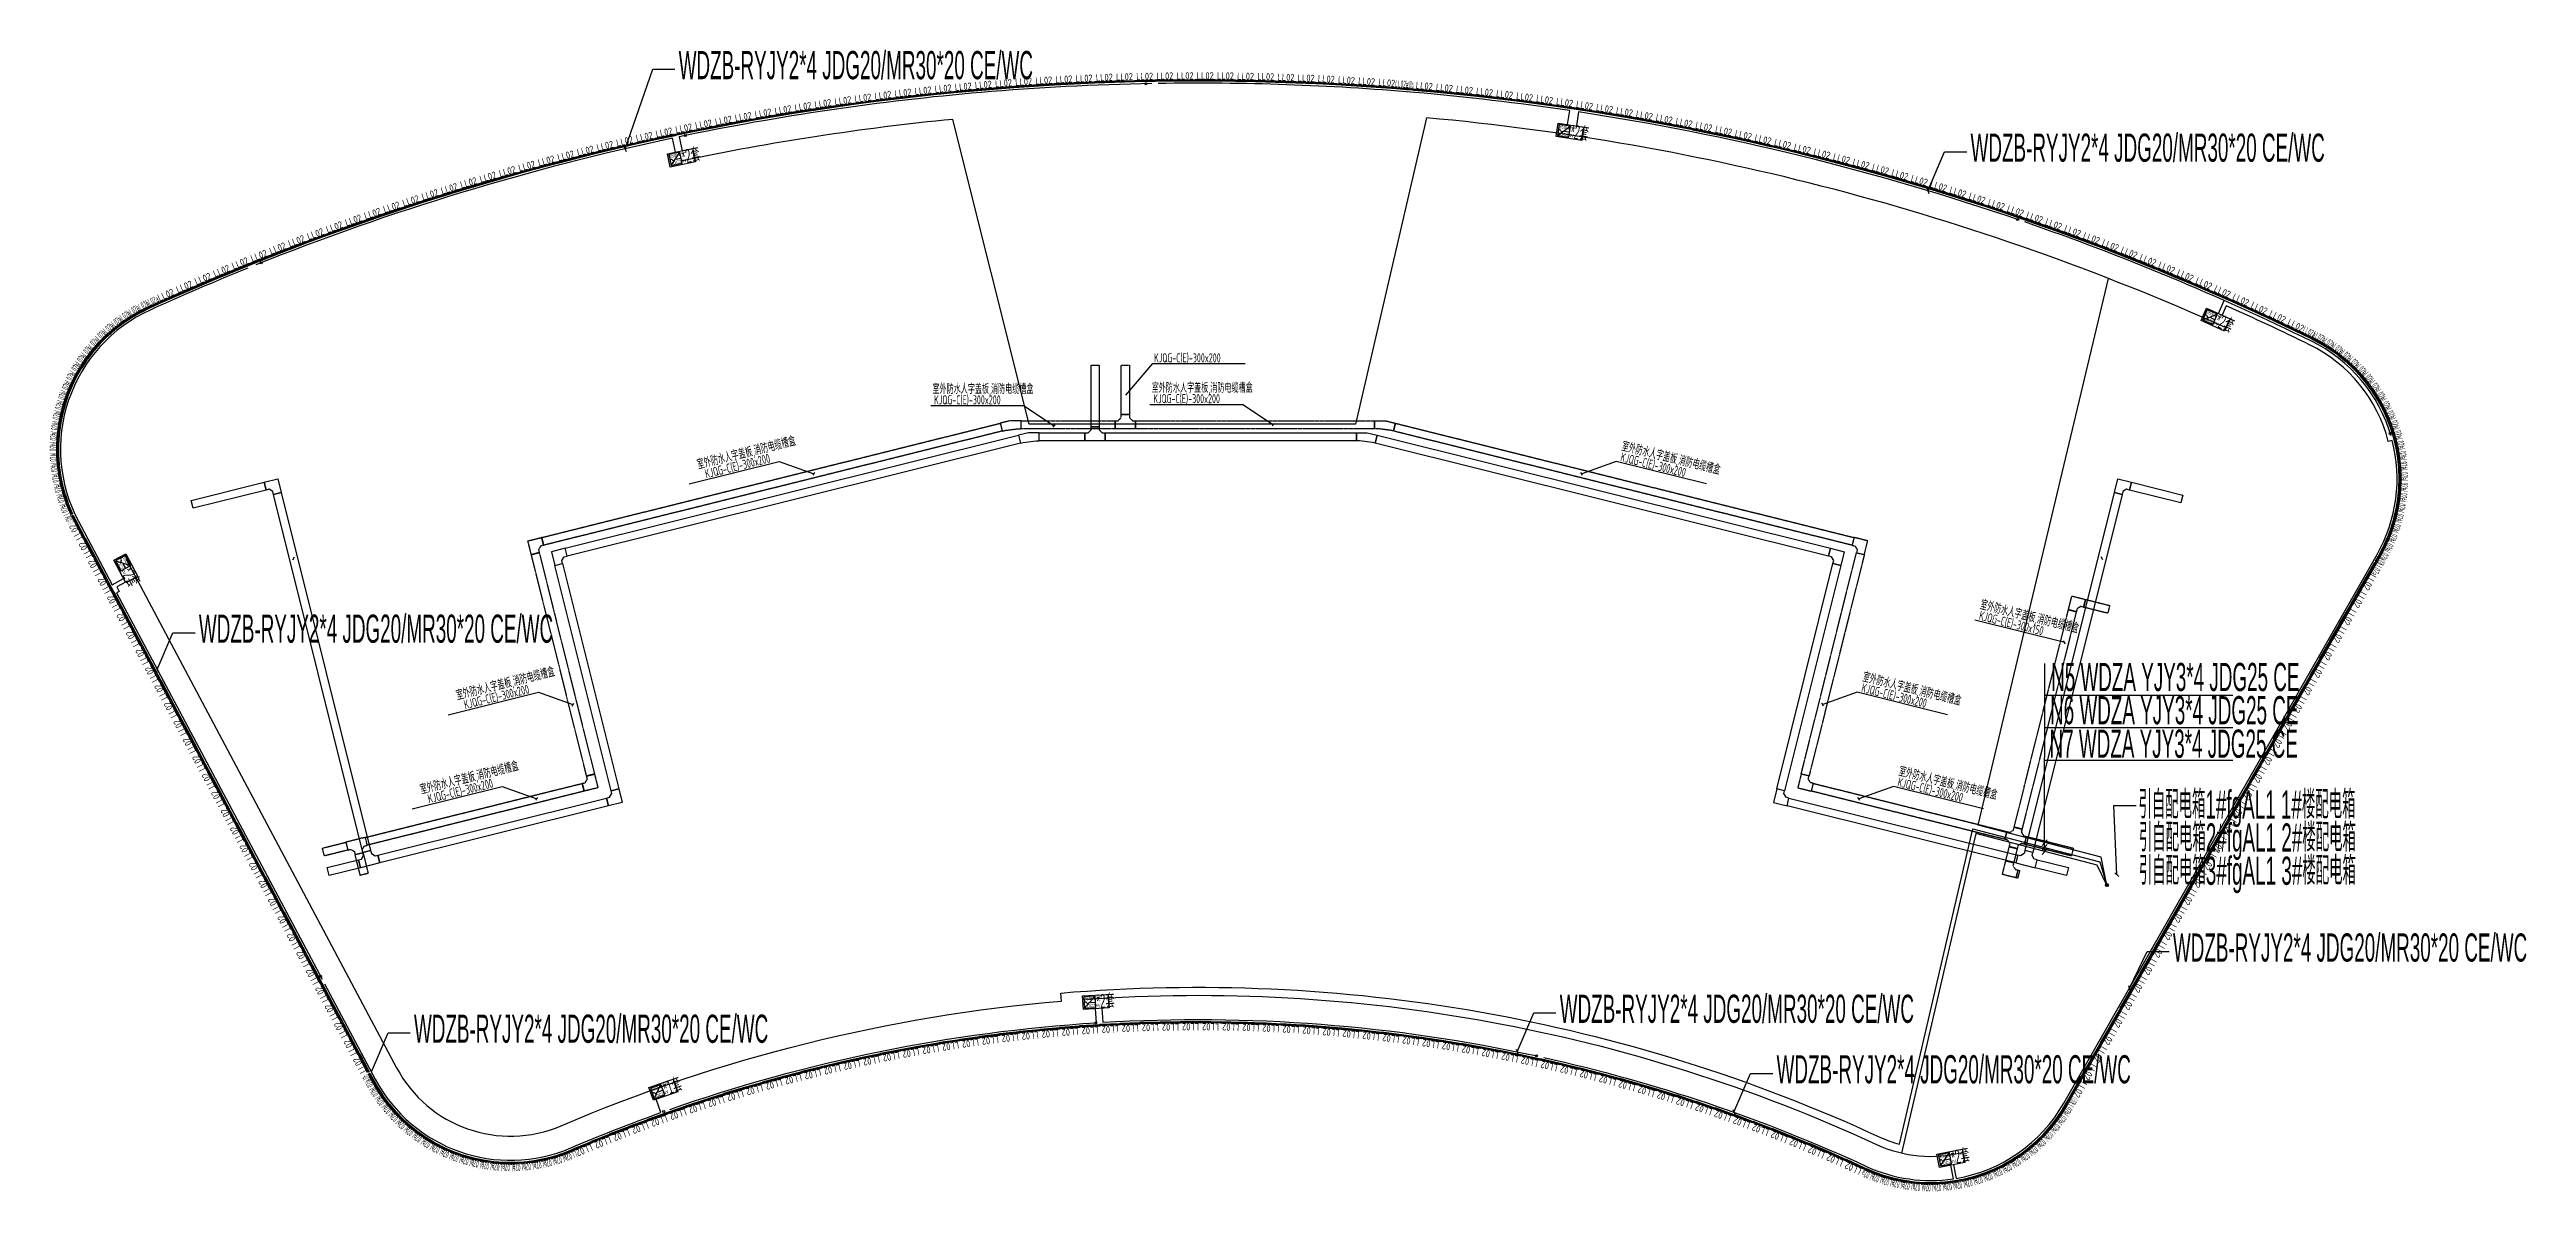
# Model space of a CAD drawing. Header units: inches. Extents: x 1197446 to 3199068, y -563901 to 615547.
# Drawn here: x 1772941 to 1895869, y 339934 to 396649 of the extents above; entities that cross this region are included whole.
import ezdxf
from ezdxf import colors
from ezdxf.entities.mleader import LeaderData, LeaderLine
from ezdxf.enums import TextEntityAlignment as Align
from ezdxf.math import Vec2, Vec3

# ---------------------------------------------------------------- set-up
doc = ezdxf.new("R2010")
doc.units = ezdxf.units.IN
doc.header["$MEASUREMENT"] = 0
doc.linetypes.add('DASH', pattern=[0.35, 0.25, -0.1])
doc.layers.get('0').update_dxf_attribs({"color": 253})
for name, color, linetype in [('0-L-灯具', 1, 'Continuous'), ('0-L-电箱', 90, 'Continuous'), ('0-LIGHT-TXT', 90, 'Continuous'), ('0-LL02', 1, 'Continuous'), ('0-开关电源', 3, 'Continuous'), ('CABLETRAY', 4, 'Continuous'), ('CABLETRAY_FIRE', 1, 'DASH'), ('LT-220V', 5, 'Continuous'), ('LT-24V', 4, 'Continuous'), ('电-电力-消防线槽标注', 41, 'Continuous')]:
    doc.layers.add(name, color=color, linetype=linetype)
doc.styles.add('-宋体', font='xd-hzs.shx', dxfattribs={"width": 0.8, "bigfont": 'xd-hztxt.shx'})
doc.styles.add('GBZITI', font='gbenor.shx', dxfattribs={"height": 350, "bigfont": 'gbcbig.shx'})
doc.styles.add('SMDEI', font='smsim.shx', dxfattribs={"width": 0.75, "bigfont": 'smfs.shx'})
doc.styles.get("Standard").update_dxf_attribs({"font": 'arial.ttf'})

msp = doc.modelspace()

# ---------------------------------------------------------------- texts
at = {"layer": '0-LIGHT-TXT', "color": 7, "style": 'SMDEI', "width": 0.5}
for s, p in [('WDZB-RYJY2*4 JDG20/MR30*20 CE/WC', (1804165, 395174)), ('WDZB-RYJY2*4 JDG20/MR30*20 CE/WC', (1868280, 391073)), ('WDZB-RYJY2*4 JDG20/MR30*20 CE/WC', (1780353, 367185)), ('N5 WDZA YJY3*4 JDG25 CE', (1872278, 364786)), ('N6 WDZA YJY3*4 JDG25 CE', (1872226, 363137)), ('N7 WDZA YJY3*4 JDG25 CE', (1872198, 361475)), ('引自配电箱1#fgAL1 1#楼配电箱', (1876611, 358449)), ('引自配电箱2#fgAL1 2#楼配电箱', (1876631, 356816)), ('引自配电箱3#fgAL1 3#楼配电箱', (1876631, 355165)), ('WDZB-RYJY2*4 JDG20/MR30*20 CE/WC', (1878324, 351350)), ('WDZB-RYJY2*4 JDG20/MR30*20 CE/WC', (1847891, 348309)), ('WDZB-RYJY2*4 JDG20/MR30*20 CE/WC', (1791028, 347317)), ('WDZB-RYJY2*4 JDG20/MR30*20 CE/WC', (1858653, 345303))]:
    msp.add_text(s, height=1400, dxfattribs=at).set_placement(p)
for s, rotation, p in [('*2套', 351.40985, (1848384, 392225)), ('*2套', 11.72761, (1804403, 390950)), ('*2套', 335.86908, (1880336, 382914)), ('*2套', 298, (1776447, 370687)), ('*2套', 3.27579, (1824924, 349018)), ('*1套', 19.29291, (1803546, 344686)), ('*2套', 10.96643, (1867406, 341261))]:
    msp.add_text(s, height=700, rotation=rotation, dxfattribs=at).set_placement(p)

# ---------------------------------------------------------------- blocks, each defined once
blk = doc.blocks.new('LL02')
at = {"layer": '0-LL02'}
for points in [[(-500, 80), (500, 80), (500, 0), (-500, 0)], [(-490, 70), (490, 70), (490, 10), (-490, 10)]]:
    blk.add_lwpolyline(points, close=True, dxfattribs=at)
for points in [[(-450, 16), (-450, 63), (-460, 45)], [(-450, 16), (-450, 63), (-440, 45)], [(-375, 16), (-375, 63), (-385, 45)], [(-375, 16), (-375, 63), (-365, 45)], [(-300, 16), (-300, 63), (-310, 45)], [(-300, 16), (-300, 63), (-290, 45)], [(-225, 16), (-225, 63), (-235, 45)], [(-225, 16), (-225, 63), (-215, 45)], [(-150, 16), (-150, 63), (-160, 45)], [(-150, 16), (-150, 63), (-140, 45)], [(-75, 16), (-75, 63), (-85, 45)], [(-75, 16), (-75, 63), (-65, 45)], [(0, 16), (0, 63), (-10, 45)], [(0, 16), (0, 63), (10, 45)], [(75, 16), (75, 63), (65, 45)], [(75, 16), (75, 63), (85, 45)], [(150, 16), (150, 63), (140, 45)], [(150, 16), (150, 63), (160, 45)], [(225, 16), (225, 63), (215, 45)], [(225, 16), (225, 63), (235, 45)], [(300, 16), (300, 63), (290, 45)], [(300, 16), (300, 63), (310, 45)], [(375, 16), (375, 63), (365, 45)], [(375, 16), (375, 63), (385, 45)], [(450, 16), (450, 63), (440, 45)], [(450, 16), (450, 63), (460, 45)]]:
    blk.add_lwpolyline(points, dxfattribs=at)
at = {"layer": '0-LL02', "style": 'GBZITI'}
blk.add_text('LL02', height=350, rotation=360, dxfattribs=at).set_placement((0, 271, 0), align=Align.MIDDLE_CENTER)
blk = doc.blocks.new('LL02a')
at = {"layer": '0-LL02'}
for points in [[(-250, 80), (250, 80), (250, 0), (-250, 0)], [(-240, 70), (240, 70), (240, 10), (-240, 10)]]:
    blk.add_lwpolyline(points, close=True, dxfattribs=at)
for points in [[(-225, 16), (-225, 63), (-235, 45)], [(-225, 16), (-225, 63), (-215, 45)], [(-150, 16), (-150, 63), (-160, 45)], [(-150, 16), (-150, 63), (-140, 45)], [(-75, 16), (-75, 63), (-85, 45)], [(-75, 16), (-75, 63), (-65, 45)], [(0, 16), (0, 63), (-10, 45)], [(0, 16), (0, 63), (10, 45)], [(75, 16), (75, 63), (65, 45)], [(75, 16), (75, 63), (85, 45)], [(150, 16), (150, 63), (140, 45)], [(150, 16), (150, 63), (160, 45)], [(225, 16), (225, 63), (215, 45)], [(225, 16), (225, 63), (235, 45)]]:
    blk.add_lwpolyline(points, dxfattribs=at)
at = {"layer": '0-LL02', "style": 'GBZITI', "width": 0.5}
blk.add_text('LL02a', height=350, rotation=360, dxfattribs=at).set_placement((0, 271, 0), align=Align.MIDDLE_CENTER)
blk = doc.blocks.new('LF01b')
at = {"layer": '0-LL02'}
for points in [[(-150, 80), (150, 80), (150, 0), (-150, 0)], [(-140, 70), (140, 70), (140, 10), (-140, 10)]]:
    blk.add_lwpolyline(points, close=True, dxfattribs=at)
for points in [[(-75, 16), (-75, 63), (-85, 45)], [(-75, 16), (-75, 63), (-65, 45)], [(0, 16), (0, 63), (-10, 45)], [(0, 16), (0, 63), (10, 45)], [(75, 16), (75, 63), (65, 45)], [(75, 16), (75, 63), (85, 45)]]:
    blk.add_lwpolyline(points, dxfattribs=at)
at = {"layer": '0-LL02', "style": 'GBZITI', "width": 0.28}
blk.add_text('LL02b', height=350, rotation=360, dxfattribs=at).set_placement((0, 271, 0), align=Align.MIDDLE_CENTER)
blk = doc.blocks.new('LEDDR01')
at = {"layer": '0-开关电源'}
for p, q in [((-224, 0), (224, 448)), ((19, 205), (198, 205))]:
    blk.add_line(p, q, dxfattribs=at)
blk.add_lwpolyline([(-224, 0), (224, 0), (224, 448), (-224, 448)], close=True, dxfattribs=at)
for centre, start, end in [((-171, 187), 19.47122, 160.52878), ((-81, 219), 199.47122, 340.52878)]:
    blk.add_arc(centre, 47.5, start, end, dxfattribs=at)
at = {"color": 3}
for s, p in [('350W', (-219, 302)), ('DC24V', (-122, 21))]:
    blk.add_text(s, height=120, dxfattribs=at).set_placement(p)
blk = doc.blocks.new('引入')
at = {"layer": '0-L-电箱', "lineweight": -2}
h = blk.add_hatch(color=256, dxfattribs=at)
h.dxf.hatch_style = 1
h.paths.add_polyline_path([(-75, 0, 1), (75, 0, 1)])
blk.add_lwpolyline([(709, -533, 0, 0, 0), (432, -324, 200, 0, 0), (0, 0, 0, 0, 0)], format="xyseb", dxfattribs=at)
blk.add_circle((0, 0), 75, dxfattribs=at)
blk = doc.blocks.new('_Oblique')
at = {"color": 0, "linetype": 'ByBlock', "lineweight": -2}
blk.add_line((-0.5, -0.5), (0.5, 0.5), dxfattribs=at)
blk = doc.blocks.new('A$C5e372c66')
at = {"layer": 'CABLETRAY', "color": 8}
for p, q in [((-26093, 25142), (-26093, 28203)), ((-26093, 28203), (-25693, 28203)), ((-25693, 28203), (-25693, 25142)), ((-52195, 19106), (-29698, 24715)), ((-29189, 24842), (-29698, 24715)), ((-29698, 24715), (-29602, 24326)), ((-29698, 24715), (-29602, 24326)), ((-28665, 24842), (-29189, 24842)), ((-28665, 24442), (-28665, 24842)), ((-28665, 24442), (-28665, 24842)), ((-28665, 24842), (-26393, 24842)), ((-26393, 24842), (-26393, 24442)), ((-26393, 24442), (-26393, 24842)), ((-26393, 24842), (-26243, 24842)), ((-26243, 24842), (-26093, 24992)), ((-25693, 25142), (-26093, 25142)), ((-26093, 24992), (-26093, 25142)), ((-26093, 25142), (-25693, 25142)), ((-25693, 25142), (-25693, 24992)), ((-25693, 24992), (-25543, 24842)), ((-25543, 24842), (-25393, 24842)), ((-25393, 24442), (-25393, 24842)), ((-25393, 24842), (-12922, 24842)), ((-25393, 24842), (-25393, 24442)), ((-12922, 24842), (-12397, 24842)), ((-12922, 24442), (-12922, 24842)), ((-12922, 24842), (-12922, 24442)), ((-12397, 24842), (-11888, 24715)), ((-11985, 24326), (-11888, 24715)), ((-11888, 24715), (-11985, 24326)), ((-11888, 24715), (10609, 19106)), ((-29602, 24326), (-52098, 18717)), ((-29602, 24326), (-29456, 24363)), ((-29456, 24363), (-28815, 24442)), ((-28815, 24442), (-28665, 24442)), ((-26393, 24442), (-28665, 24442)), ((-25393, 24442), (-26393, 24442)), ((-12922, 24442), (-25393, 24442)), ((-12772, 24442), (-12922, 24442)), ((-12130, 24363), (-12772, 24442)), ((-11985, 24326), (-12130, 24363)), ((10512, 18717), (-11985, 24326)), ((-70750, 21483), (-67128, 22386)), ((-67128, 22386), (-66449, 22555)), ((-67128, 22386), (-67031, 21998)), ((-67031, 21998), (-67128, 22386)), ((-66449, 22555), (-66280, 21876)), ((24693, 21876), (24863, 22555)), ((24863, 22555), (25542, 22386)), ((25445, 21998), (25542, 22386)), ((25542, 22386), (25445, 21998)), ((25542, 22386), (28096, 21749)), ((-70653, 21095), (-70750, 21483)), ((-67031, 21998), (-70653, 21095)), ((-66886, 22034), (-67031, 21998)), ((-66704, 21925), (-66886, 22034)), ((-66668, 21779), (-66704, 21925)), ((-66668, 21779), (-66280, 21876)), ((-66280, 21876), (-66668, 21779)), ((-62233, 3993), (-66668, 21779)), ((-66280, 21876), (-61845, 4089)), ((20259, 4089), (24693, 21876)), ((25081, 21779), (20647, 3993)), ((24693, 21876), (25081, 21779)), ((25081, 21779), (24693, 21876)), ((25118, 21925), (25081, 21779)), ((25299, 22034), (25118, 21925)), ((25445, 21998), (25299, 22034)), ((27999, 21361), (25445, 21998)), ((28096, 21749), (27999, 21361)), ((-52195, 19106), (-52874, 18936)), ((-52874, 18936), (-52705, 18257)), ((-52353, 18499), (-52244, 18681)), ((-52317, 18354), (-52353, 18499)), ((-52244, 18681), (-52098, 18717)), ((-52098, 18717), (-52195, 19106)), ((-52098, 18717), (-52195, 19106)), ((10609, 19106), (10512, 18717)), ((10512, 18717), (10609, 19106)), ((10657, 18681), (10512, 18717)), ((10609, 19106), (11288, 18936)), ((10767, 18499), (10657, 18681)), ((10730, 18354), (10767, 18499)), ((11288, 18936), (11119, 18257)), ((-52705, 18257), (-52317, 18354)), ((-52705, 18257), (-52317, 18354)), ((-49914, 7064), (-52705, 18257)), ((-52317, 18354), (-49526, 7161)), ((7940, 7161), (10730, 18354)), ((11119, 18257), (8328, 7064)), ((10730, 18354), (11119, 18257)), ((11119, 18257), (10730, 18354)), ((-61481, 3871), (-50133, 6700)), ((-50036, 6312), (-61385, 3483)), ((-50133, 6700), (-49987, 6737)), ((-50036, 6312), (-50133, 6700)), ((-50133, 6700), (-50036, 6312)), ((-49357, 6482), (-50036, 6312)), ((-49987, 6737), (-49878, 6919)), ((-49526, 7161), (-49914, 7064)), ((-49914, 7064), (-49526, 7161)), ((-49878, 6919), (-49914, 7064)), ((-49526, 7161), (-49357, 6482)), ((7940, 7161), (7770, 6482)), ((7770, 6482), (8450, 6312)), ((8328, 7064), (7940, 7161)), ((8328, 7064), (7940, 7161)), ((8292, 6919), (8328, 7064)), ((8401, 6737), (8292, 6919)), ((8546, 6700), (8401, 6737)), ((8450, 6312), (8546, 6700)), ((8450, 6312), (8546, 6700)), ((19798, 3483), (8450, 6312)), ((8546, 6700), (19895, 3871)), ((-62306, 3665), (-62197, 3847)), ((-61845, 4089), (-62233, 3993)), ((-62233, 3993), (-61845, 4089)), ((-62197, 3847), (-62233, 3993)), ((-61845, 4089), (-61809, 3944)), ((-61809, 3944), (-61627, 3835)), ((-61627, 3835), (-61481, 3871)), ((-61385, 3483), (-61481, 3871)), ((-61481, 3871), (-61385, 3483)), ((19895, 3871), (19798, 3483)), ((19895, 3871), (19798, 3483)), ((20040, 3835), (19895, 3871)), ((20222, 3944), (20040, 3835)), ((20259, 4089), (20222, 3944)), ((20647, 3993), (20259, 4089)), ((20647, 3993), (20259, 4089)), ((20610, 3847), (20647, 3993)), ((20720, 3665), (20610, 3847)), ((-63999, 3243), (-62452, 3629)), ((-63902, 2855), (-63999, 3243)), ((-62355, 3241), (-63902, 2855)), ((-62452, 3629), (-62306, 3665)), ((-62452, 3629), (-62355, 3241)), ((-62355, 3241), (-62452, 3629)), ((-61385, 3483), (-62355, 3241)), ((19798, 3483), (20768, 3241)), ((20865, 3629), (20720, 3665)), ((20768, 3241), (20865, 3629)), ((20768, 3241), (20865, 3629)), ((22316, 2855), (20768, 3241)), ((20865, 3629), (22412, 3243)), ((22412, 3243), (22316, 2855))]:
    blk.add_line(p, q, dxfattribs=at)
at = {"layer": 'CABLETRAY_FIRE', "color": 8}
for p, q in [((-24592, 25742), (-24592, 28203)), ((-24592, 28203), (-24192, 28203)), ((-24192, 28203), (-24192, 25742)), ((-53359, 19640), (-30599, 25315)), ((-30502, 24926), (-53262, 19252)), ((-30090, 25442), (-30599, 25315)), ((-30599, 25315), (-30502, 24926)), ((-30599, 25315), (-30502, 24926)), ((-30502, 24926), (-30356, 24963)), ((-30356, 24963), (-29715, 25042)), ((-29565, 25442), (-30090, 25442)), ((-29715, 25042), (-29565, 25042)), ((-29565, 25042), (-29565, 25442)), ((-29565, 25042), (-29565, 25442)), ((-29565, 25442), (-24892, 25442)), ((-24892, 25042), (-29565, 25042)), ((-24892, 25442), (-24892, 25042)), ((-24892, 25042), (-24892, 25442)), ((-24892, 25442), (-24742, 25442)), ((-23892, 25042), (-24892, 25042)), ((-24742, 25442), (-24592, 25592)), ((-24192, 25742), (-24592, 25742)), ((-24592, 25592), (-24592, 25742)), ((-24592, 25742), (-24192, 25742)), ((-24192, 25742), (-24192, 25592)), ((-24192, 25592), (-24042, 25442)), ((-24042, 25442), (-23892, 25442)), ((-23892, 25042), (-23892, 25442)), ((-23892, 25442), (-12021, 25442)), ((-23892, 25442), (-23892, 25042)), ((-12021, 25042), (-23892, 25042)), ((-12021, 25442), (-11497, 25442)), ((-12021, 25042), (-12021, 25442)), ((-12021, 25442), (-12021, 25042)), ((-11871, 25042), (-12021, 25042)), ((-11230, 24963), (-11871, 25042)), ((-11497, 25442), (-10988, 25315)), ((-11084, 24926), (-11230, 24963)), ((-11084, 24926), (-10988, 25315)), ((-10988, 25315), (-11084, 24926)), ((11676, 19252), (-11084, 24926)), ((-10988, 25315), (11773, 19640)), ((-54038, 19471), (-53359, 19640)), ((-53869, 18791), (-54038, 19471)), ((-53869, 18791), (-53481, 18888)), ((-53481, 18888), (-53869, 18791)), ((-51126, 7793), (-53869, 18791)), ((-53408, 19215), (-53517, 19034)), ((-53517, 19034), (-53481, 18888)), ((-53481, 18888), (-50738, 7889)), ((-53262, 19252), (-53408, 19215)), ((-53262, 19252), (-53359, 19640)), ((-53359, 19640), (-53262, 19252)), ((9152, 7889), (11894, 18888)), ((12282, 18791), (9540, 7793)), ((11773, 19640), (11676, 19252)), ((11773, 19640), (11676, 19252)), ((11676, 19252), (11821, 19215)), ((12452, 19471), (11773, 19640)), ((11821, 19215), (11931, 19034)), ((11931, 19034), (11894, 18888)), ((11894, 18888), (12282, 18791)), ((11894, 18888), (12282, 18791)), ((12282, 18791), (12452, 19471)), ((19724, 5253), (22417, 16054)), ((22417, 16054), (22586, 16733)), ((22805, 15957), (22417, 16054)), ((22417, 16054), (22805, 15957)), ((22586, 16733), (23266, 16564)), ((22842, 16102), (22805, 15957)), ((23023, 16212), (22842, 16102)), ((23169, 16175), (23023, 16212)), ((23169, 16175), (23266, 16564)), ((23266, 16564), (23169, 16175)), ((24365, 15877), (23169, 16175)), ((23266, 16564), (24462, 16265)), ((24462, 16265), (24365, 15877)), ((22805, 15957), (20112, 5157)), ((-62106, 4746), (-51345, 7429)), ((-51345, 7429), (-51199, 7465)), ((-51248, 7041), (-51345, 7429)), ((-51345, 7429), (-51248, 7041)), ((-51199, 7465), (-51090, 7647)), ((-50738, 7889), (-51126, 7793)), ((-51126, 7793), (-50738, 7889)), ((-51090, 7647), (-51126, 7793)), ((-50738, 7889), (-50569, 7210)), ((9152, 7889), (8983, 7210)), ((9540, 7793), (9152, 7889)), ((9540, 7793), (9152, 7889)), ((9504, 7647), (9540, 7793)), ((9613, 7465), (9504, 7647)), ((9759, 7429), (9613, 7465)), ((9662, 7041), (9759, 7429)), ((9662, 7041), (9759, 7429)), ((9759, 7429), (19361, 5035)), ((-51248, 7041), (-62010, 4358)), ((-50569, 7210), (-51248, 7041)), ((8983, 7210), (9662, 7041)), ((19264, 4647), (9662, 7041)), ((19361, 5035), (19264, 4647)), ((19264, 4647), (19361, 5035)), ((19361, 5035), (19506, 4999)), ((19506, 4999), (19688, 5108)), ((19688, 5108), (19724, 5253)), ((20112, 5157), (19724, 5253)), ((19724, 5253), (20112, 5157)), ((20112, 5157), (20076, 5011)), ((20076, 5011), (20185, 4829)), ((-64241, 4214), (-63077, 4504)), ((-64144, 3825), (-64241, 4214)), ((-62980, 4116), (-64144, 3825)), ((-62106, 4746), (-63077, 4504)), ((-63077, 4504), (-62980, 4116)), ((-63077, 4504), (-62980, 4116)), ((-62980, 4116), (-62834, 4152)), ((-62834, 4152), (-62653, 4043)), ((-62653, 4043), (-62616, 3897)), ((-62616, 3897), (-62228, 3994)), ((-62616, 3897), (-62228, 3994)), ((-62358, 2860), (-62616, 3897)), ((-62265, 4139), (-62155, 4321)), ((-62228, 3994), (-62265, 4139)), ((-62228, 3994), (-61970, 2957)), ((-62155, 4321), (-62010, 4358)), ((-62010, 4358), (-62106, 4746)), ((-62010, 4358), (-62106, 4746)), ((19409, 4610), (19264, 4647)), ((19308, 3585), (19482, 4283)), ((19519, 4429), (19409, 4610)), ((19482, 4283), (19519, 4429)), ((19482, 4283), (19870, 4186)), ((19870, 4186), (19482, 4283)), ((19870, 4186), (19697, 3489)), ((19907, 4332), (19870, 4186)), ((20089, 4441), (19907, 4332)), ((20234, 4405), (20089, 4441)), ((20185, 4829), (20331, 4793)), ((20234, 4405), (20331, 4793)), ((20331, 4793), (20234, 4405)), ((22558, 3825), (20234, 4405)), ((20331, 4793), (22654, 4214)), ((22654, 4214), (22558, 3825)), ((-61970, 2957), (-62358, 2860)), ((19139, 2906), (19308, 3585)), ((19818, 2737), (19139, 2906)), ((19308, 3585), (19697, 3489)), ((19697, 3489), (19308, 3585)), ((19697, 3489), (19660, 3343)), ((19660, 3343), (19769, 3161)), ((19769, 3161), (19915, 3125)), ((19818, 2737), (19915, 3125)), ((19915, 3125), (19818, 2737)), ((19898, 2717), (19818, 2737)), ((19995, 3105), (19898, 2717)), ((19915, 3125), (19995, 3105))]:
    blk.add_line(p, q, dxfattribs=at)
at = {"layer": '电-电力-消防线槽标注'}
for p, q in [((-23049, 28275), (-24389, 26708)), ((-23049, 28275), (-18443, 28275)), ((-34050, 26190), (-29444, 26190)), ((-29444, 26190), (-27925, 25183)), ((-23168, 26249), (-18562, 26249)), ((-18562, 26249), (-17043, 25242)), ((-27984, 25124), (-27866, 25242)), ((-17102, 25183), (-16984, 25300)), ((-46033, 22302), (-41564, 23414)), ((-41564, 23414), (-39847, 22803)), ((-23, 23414), (-1740, 22803)), ((4447, 22302), (-23, 23414)), ((-39890, 22731), (-39804, 22874)), ((-1697, 22731), (-1783, 22874)), ((-65714, 18538), (-65628, 18681)), ((24128, 18538), (24042, 18681)), ((22239, 14429), (17769, 15542)), ((22262, 14363), (22176, 14506)), ((-57991, 10838), (-53522, 11951)), ((-53522, 11951), (-51805, 11339)), ((-51848, 11268), (-51762, 11411)), ((10261, 11268), (10175, 11411)), ((11935, 11951), (10218, 11339)), ((16405, 10838), (11935, 11951)), ((-59786, 6160), (-55316, 7272)), ((-55316, 7272), (-53599, 6661)), ((-53642, 6589), (-53556, 6732)), ((12056, 6589), (11970, 6732)), ((13730, 7272), (12013, 6661)), ((18199, 6160), (13730, 7272))]:
    blk.add_line(p, q, dxfattribs=at)
at = {"layer": '电-电力-消防线槽标注', "style": '-宋体', "width": 0.6}
for s, p in [('KJQG-C(E)-300x200', (-22969, 28337)), ('室外防水人字盖板,消防电缆槽盒', (-33965, 26774)), ('室外防水人字盖板,消防电缆槽盒', (-23083, 26833)), ('KJQG-C(E)-300x200', (-33886, 26252)), ('KJQG-C(E)-300x200', (-23004, 26311))]:
    blk.add_text(s, height=450, dxfattribs=at).set_placement(p)
for s, rotation, p in [('室外防水人字盖板,消防电缆槽盒', 13.97377, (-45577, 23016)), ('KJQG-C(E)-300x200', 13.97377, (-45194, 22575)), ('KJQG-C(E)-300x200', 346.02623, (151, 23435)), ('室外防水人字盖板,消防电缆槽盒', 346.02623, (201, 23959)), ('KJQG-C(E)-300x150', 346.02623, (17943, 15562)), ('室外防水人字盖板,消防电缆槽盒', 346.02623, (17992, 16087)), ('室外防水人字盖板,消防电缆槽盒', 13.97377, (-57535, 11553)), ('KJQG-C(E)-300x200', 346.02623, (12109, 11971)), ('室外防水人字盖板,消防电缆槽盒', 346.02623, (12159, 12496)), ('KJQG-C(E)-300x200', 13.97377, (-57152, 11111)), ('室外防水人字盖板,消防电缆槽盒', 13.97377, (-59329, 6874)), ('KJQG-C(E)-300x200', 13.97377, (-58946, 6433)), ('KJQG-C(E)-300x200', 346.02623, (13904, 7293)), ('室外防水人字盖板,消防电缆槽盒', 346.02623, (13953, 7817))]:
    blk.add_text(s, height=450, rotation=rotation, dxfattribs=at).set_placement(p)

# ---------------------------------------------------------------- linework, layer by layer
at = {"layer": '0-LIGHT-TXT', "color": 7}
for points in [[(1847816, 392990), (1849081, 392799), (1848981, 392135), (1847716, 392326)], [(1803604, 391470), (1804857, 391730), (1804994, 391073), (1803741, 390812)], [(1879993, 383804), (1881161, 383281), (1880886, 382668), (1879718, 383191)], [(1776723, 371599), (1777323, 370470), (1776730, 370154), (1776129, 371284)], [(1824211, 349650), (1825488, 349723), (1825526, 349052), (1824249, 348979)], [(1802685, 345097), (1803893, 345520), (1804115, 344885), (1802907, 344463)], [(1866614, 341792), (1867870, 342036), (1867998, 341376), (1866742, 341133)]]:
    msp.add_lwpolyline(points, close=True, dxfattribs=at)
for points in [[(1871956, 356814), (1871956, 356814), (1871961, 366157)], [(1871961, 364586), (1881290, 364586)], [(1871961, 362971), (1881290, 362971)], [(1871961, 361355), (1881290, 361355)], [(1872076, 357404), (1871835, 357125)], [(1872076, 357159), (1871835, 356880)], [(1872076, 356953), (1871835, 356674)]]:
    msp.add_lwpolyline(points, dxfattribs=at)
at = {"layer": '0-LL02'}
for centre in [(1827351, 394950), (1804493, 392374), (1870604, 388208), (1783448, 386059), (1889112, 377584), (1786392, 350620), (1824867, 348314), (1846735, 346671), (1803420, 343903)]:
    msp.add_circle(centre, 50.3, dxfattribs=at)
at = {"layer": 'LT-220V'}
for points in [[(1880959, 382829, 0.0830163), (1841280, 393257), (1837757, 378041), (1821552, 378041), (1817770, 393180, 0.0273442), (1804331, 391114, 0.0303873)], [(1776736, 371336), (1790166, 346078, 0.3897333), (1798335, 343199, -0.080161), (1823158, 349390), (1823124, 349789, -0.1300613), (1863784, 342632, 0.0427004), (1864746, 342283), (1868396, 357952), (1874698, 356302), (1875045, 355153)], [(1824282, 349477, -0.1264943), (1863617, 342269, 0.1726084), (1867890, 341878)]]:
    msp.add_lwpolyline(points, format="xyb", dxfattribs=at)
for points in [[(1875045, 355153), (1874758, 356531), (1868651, 358130), (1875122, 385277)], [(1875045, 355153), (1874559, 356132), (1868544, 357707), (1864849, 341845)]]:
    msp.add_lwpolyline(points, dxfattribs=at)
at = {"layer": 'LT-24V', "color": 4}
for points in [[(1827642, 394955, 0.0168966), (1819167, 394514)], [(1848280, 392920), (1848384, 393613, 0.015431), (1840686, 394515, 0.0253671), (1827958, 394961)], [(1819173, 394515, 0.0301592), (1804196, 392312), (1804339, 391623)], [(1870713, 388170, 0.0449558), (1848824, 393547), (1848718, 392855)], [(1804001, 391553), (1803858, 392240, 0.0431051), (1783177, 385951)], [(1889149, 377460, 0.2111675), (1885195, 382164, 0.0306978), (1870969, 388082, 0.0306978)], [(1782783, 385792, 0.0104982), (1777938, 383710, 0.4324632), (1774373, 373224), (1776051, 370069), (1776615, 370370)], [(1880633, 357865), (1888453, 371574, 0.1949369), (1889211, 377232), (1889014, 377182, 0.2198359), (1885107, 381985, 0.0091186), (1880964, 383922), (1880760, 383461)], [(1867427, 341265), (1867559, 340583, 0.2252475), (1872903, 344313), (1880534, 357692)], [(1786592, 350243), (1789106, 345515, 0.3897333), (1798807, 342096, -0.0152084), (1803285, 343854), (1803054, 344514)], [(1803723, 344009, -0.0686186), (1824898, 348316), (1824858, 349014)], [(1825166, 349034), (1825208, 348335, -0.0686566), (1846764, 346664)], [(1847099, 346590, -0.0535788), (1863113, 341179, 0.1465681), (1867431, 340563), (1867300, 341241)]]:
    msp.add_lwpolyline(points, format="xyb", dxfattribs=at)
for points in [[(1880577, 383542), (1880862, 384186)], [(1776708, 370195), (1776275, 369965), (1776389, 369733), (1776264, 369667), (1786470, 350473)]]:
    msp.add_lwpolyline(points, dxfattribs=at)

# ---------------------------------------------------------------- block references
msp.add_blockref('A$C5e372c66', (1850723, 352773))
at = {"layer": '0-L-灯具', "rotation": 82.90987147356023}
msp.add_blockref('引入', (1875045, 355153), dxfattribs=at)
at = {"layer": '0-LL02'}
for name, p, rotation in [('LL02', (1814337, 394104), 7.105541160438182), ('LL02', (1815330, 394224), 6.649727480940854), ('LL02', (1816323, 394336), 6.193913801441926), ('LL02', (1817318, 394441), 5.738100121943), ('LL02', (1818313, 394537), 5.282286442444873), ('LL02', (1819309, 394626), 4.826472762946745), ('LL02', (1820306, 394706), 4.3706590832815), ('LL02', (1821303, 394779), 3.914845403793769), ('LL02', (1822301, 394843), 3.459031724305235), ('LL02', (1823300, 394900), 3.003218044816704), ('LL02', (1824299, 394949), 2.547404365329771), ('LL02', (1825298, 394990), 2.091590685842838), ('LL02', (1826297, 395023), 1.635777006355105), ('LL02', (1827297, 395047), 1.179963326866572), ('LL02', (1828297, 395064), 0.7241496473796397), ('LL02', (1829297, 395073), 0.2683359678919071), ('LL02', (1830297, 395075), 359.8125222884034), ('LL02', (1831297, 395068), 359.3567086089157), ('LL02', (1832296, 395053), 358.9008949294279), ('LL02', (1833296, 395030), 358.4450812499402), ('LL02', (1834296, 394999), 357.9892675704524), ('LL02', (1835295, 394961), 357.5334538909655), ('LL02', (1836294, 394914), 357.0776402114778), ('LL02', (1837292, 394859), 356.6218265319893), ('LL02', (1838290, 394797), 356.1660128525015), ('LL02', (1839288, 394726), 355.710199173013), ('LL02a', (1840036, 394669), 355.4391629658728), ('LF01b', (1840434, 394636), 355.2130676212879), ('LL02', (1841145, 394574), 354.8608104645812), ('LL02', (1842141, 394481), 354.4049967891123), ('LL02', (1843136, 394379), 353.9491831136442), ('LL02', (1844130, 394270), 353.4933694381768), ('LL02', (1845123, 394154), 353.0375557627079), ('LL02', (1806436, 392860), 10.7520505964232), ('LL02', (1807419, 393043), 10.29623691692507), ('LL02', (1808403, 393218), 9.840423237426945), ('LL02', (1809389, 393385), 9.384609557928018), ('LL02', (1810377, 393545), 8.928795878429092), ('LL02', (1811365, 393697), 8.472982198930968), ('LL02', (1812355, 393840), 8.017168519433636), ('LL02', (1813345, 393976), 7.56135483993631), ('LL02', (1846115, 394029), 352.5817420872389), ('LL02', (1847106, 393896), 352.1259284117708), ('LL02', (1848096, 393755), 351.6701147363019), ('LL02', (1849085, 393607), 351.2143010608329), ('LL02', (1850073, 393451), 350.7584873853639), ('LL02', (1851059, 393286), 350.3026737098958), ('LL02', (1852044, 393114), 349.8468600344269), ('LL02', (1853028, 392935), 349.3910463589579), ('LL02', (1800571, 391598), 13.48693267341676), ('LL02', (1801544, 391828), 13.03111899391704), ('LL02', (1802519, 392050), 12.57530531441731), ('LL02', (1803496, 392264), 12.11949163491758), ('LL02', (1804474, 392471), 11.66367795541945), ('LL02', (1805454, 392669), 11.20786427592133), ('LL02', (1854010, 392747), 348.9352326834905), ('LL02', (1854991, 392551), 348.4794190080232), ('LL02', (1855970, 392348), 348.0236053325559), ('LL02', (1856947, 392137), 347.5677916570893), ('LL02', (1857923, 391918), 347.1119779816212), ('LL02', (1858897, 391692), 346.6561643061522), ('LL02', (1796697, 390602), 15.31018739141327), ('LL02', (1797662, 390863), 14.85437371191594), ('LL02', (1798630, 391116), 14.39856003241622), ('LL02', (1799599, 391361), 13.94274635291569), ('LL02', (1859869, 391457), 346.2003506306833), ('LL02', (1860839, 391215), 345.7445369552136), ('LL02', (1861808, 390966), 345.2887232797446), ('LL02', (1862774, 390708), 344.8329096042748), ('LL02', (1863738, 390443), 344.3770959288059), ('LL02', (1791902, 389185), 17.58925578890392), ('LL02', (1792857, 389484), 17.13344210940499), ('LL02', (1793813, 389775), 16.67762842990606), ('LL02', (1794772, 390058), 16.22181475040793), ('LL02', (1795733, 390334), 15.7660010709106), ('LL02', (1864700, 390170), 343.921282253337), ('LL02', (1865660, 389890), 343.4654685778688), ('LL02', (1866618, 389602), 343.0096549023999), ('LL02', (1867573, 389306), 342.553841226931), ('LL02', (1788110, 387914), 19.41251050689482), ('LL02', (1789054, 388243), 18.9566968273967), ('LL02', (1790001, 388565), 18.50088314789857), ('LL02', (1790950, 388879), 18.04506946840124), ('LL02', (1868526, 389003), 342.0980275514636), ('LL02', (1869476, 388692), 341.6422138759963), ('LL02', (1870424, 388374), 341.1864002005289), ('LL02', (1871370, 388048), 340.7305865250615), ('LL02', (1785293, 386883), 20.7799515453908), ('LL02', (1786229, 387234), 20.32413786589268), ('LL02', (1787168, 387578), 19.86832418639375), ('LL02', (1872312, 387714), 340.2747728495926), ('LL02', (1873253, 387373), 339.8189591741253), ('LL02', (1874190, 387025), 339.3631454986571), ('LL02', (1875124, 386669), 338.907331823189), ('LL02', (1781577, 385403), 22.60320626338412), ('LL02', (1782501, 385784), 22.14739258388519), ('LL02', (1783429, 386157), 21.69157890438627), ('LL02', (1784359, 386524), 21.23576522488813), ('LL02', (1876056, 386306), 338.4515181477217), ('LL02', (1876985, 385935), 337.9957044722543), ('LL02', (1877911, 385557), 337.5398907967846), ('LL02', (1778822, 384216), 23.9706473018801), ('LL02', (1779737, 384619), 23.51483362238196), ('LL02', (1780655, 385015), 23.05901994288304), ('LL02', (1878833, 385172), 337.0840771213157), ('LL02', (1879753, 384779), 336.6282634458468), ('LL02', (1880670, 384379), 336.1724497703785), ('LL02a', (1776799, 383185), 33.86874175310111), ('LL02a', (1777228, 383452), 30.11111569471942), ('LL02a', (1777672, 383690), 26.35348963633763), ('LL02a', (1778137, 383910), 24.29457360168879), ('LL02', (1881583, 383972), 335.716636094912), ('LL02', (1882493, 383557), 335.2608224194446), ('LL02', (1883400, 383136), 334.8050087439757), ('LL02a', (1775288, 381855), 48.89924598662849), ('LL02a', (1775632, 382224), 45.14161992824652), ('LL02a', (1776000, 382569), 41.38399386986471), ('LL02a', (1776390, 382890), 37.62636781148294), ('LL02', (1884303, 382707), 334.3491950685076), ('LL02a', (1884978, 382381), 334.0684069855934), ('LL02a', (1885460, 382137), 332.0382113331371), ('LL02a', (1885898, 381886), 328.2805011183182), ('LL02a', (1774676, 381053), 56.41449810339248), ('LL02a', (1774969, 381464), 52.65687204501049), ('LL02a', (1886318, 381606), 324.5227909034992), ('LL02a', (1886719, 381300), 320.7650806886803), ('LL02a', (1887099, 380968), 317.0073704738613), ('LL02a', (1887457, 380612), 313.2496602590423), ('LL02a', (1773966, 379718), 67.68737627853815), ('LL02a', (1774173, 380178), 63.92975022015636), ('LL02a', (1774410, 380624), 60.17212416177446), ('LL02a', (1887790, 380233), 309.4919500442234), ('LL02a', (1888098, 379834), 305.7342398294044), ('LL02a', (1888379, 379415), 301.9765296145854), ('LL02a', (1773645, 378762), 75.20262839530184), ('LL02a', (1773790, 379245), 71.44500233691996), ('LL02a', (1888632, 378978), 298.2188193997663), ('LL02a', (1888856, 378526), 294.4611091849472), ('LL02a', (1773403, 377270), 86.47550657044752), ('LL02a', (1773451, 377772), 82.71788051206553), ('LL02a', (1773531, 378270), 78.96025445368365), ('LL02a', (1889050, 378060), 290.7033989701283), ('LL02a', (1889213, 377582), 286.9456887553092), ('LL02a', (1889344, 377095), 283.1879785404903), ('LL02a', (1773388, 376765), 90.23313262882954), ('LL02a', (1773406, 376261), 93.99075868721133), ('LL02a', (1889443, 376600), 279.4302683256712), ('LL02a', (1889509, 376100), 275.6725581108522), ('LL02a', (1773458, 375759), 97.74838474559321), ('LL02a', (1773542, 375262), 101.5060108039751), ('LL02a', (1773658, 374771), 105.263636862357), ('LL02a', (1889543, 375596), 271.914847896033), ('LL02a', (1889543, 375091), 268.1571376812139), ('LL02a', (1773807, 374288), 109.0212629207389), ('LL02a', (1773986, 373817), 112.7788889791208), ('LL02a', (1889346, 373593), 256.8840070367567), ('LL02a', (1889444, 374088), 260.6417172515757), ('LL02a', (1889510, 374588), 264.3994274663949), ('LF01b', (1774182, 373389), 116.538955368182), ('LL02', (1774481, 372812), 117.7517945015605), ('LL02a', (1889053, 372627), 249.3685866071184), ('LL02a', (1889215, 373105), 253.1262968219376), ('LL02', (1774951, 371929), 117.7517945015605), ('LL02', (1775420, 371046), 117.7517945015605), ('LF01b', (1888443, 371357), 240.6655956871954), ('LL02a', (1888637, 371709), 241.8531661774804), ('LL02a', (1888860, 372161), 245.6108763922994), ('LL02', (1775890, 370163), 117.7517945015605), ('LL02', (1887853, 370325), 240.0517945072336), ('LL02a', (1888226, 370976), 240.3000000056131), ('LL02', (1776359, 369280), 117.7517945015605), ('LL02', (1776829, 368397), 117.7517945015605), ('LL02', (1886862, 368588), 240.0517945072336), ('LL02', (1887358, 369457), 240.0517945072336), ('LL02', (1777298, 367514), 117.7517945015605), ('LL02', (1886367, 367719), 240.0517945072336), ('LL02', (1777768, 366631), 117.7517945015605), ('LL02', (1885376, 365982), 240.0517945072336), ('LL02', (1885871, 366851), 240.0517945072336), ('LL02', (1778237, 365748), 117.7517945015605), ('LL02', (1778707, 364866), 117.7517945015605), ('LL02', (1884880, 365113), 240.0517945072336), ('LL02', (1779176, 363983), 117.7517945015605), ('LL02', (1884385, 364245), 240.0517945072336), ('LL02', (1779646, 363100), 117.7517945015605), ('LL02', (1780115, 362217), 117.7517945015605), ('LL02', (1883394, 362508), 240.0517945072336), ('LL02', (1883889, 363376), 240.0517945072336), ('LL02', (1780585, 361334), 117.7517945015605), ('LL02', (1882898, 361639), 240.0517945072336), ('LL02', (1781054, 360451), 117.7517945015605), ('LL02', (1881907, 359902), 240.0517945072336), ('LL02', (1882403, 360770), 240.0517945072336), ('LL02', (1781524, 359568), 117.7517945015605), ('LL02', (1781993, 358685), 117.7517945015605), ('LL02', (1881412, 359033), 240.0517945072336), ('LL02', (1782462, 357802), 117.7517945015605), ('LL02', (1880421, 357296), 240.0517945072336), ('LL02', (1880917, 358164), 240.0517945072336), ('LL02', (1782932, 356919), 117.7517945015605), ('LL02', (1879926, 356427), 240.0517945072336), ('LL02', (1783401, 356036), 117.7517945015605), ('LL02', (1783871, 355153), 117.7517945015605), ('LL02', (1879430, 355558), 240.0517945072336), ('LL02', (1784340, 354270), 117.7517945015605), ('LL02', (1878439, 353821), 240.0517945072336), ('LL02', (1878935, 354690), 240.0517945072336), ('LL02', (1784810, 353387), 117.7517945015605), ('LL02', (1785279, 352504), 117.7517945015605), ('LL02', (1877944, 352953), 240.0517945072336), ('LL02', (1785749, 351621), 117.7517945015605), ('LL02', (1876953, 351215), 240.0517945072336), ('LL02', (1877448, 352084), 240.0517945072336), ('LL02', (1786218, 350738), 117.7517945015605), ('LL02', (1876457, 350347), 240.0517945072336), ('LL02', (1786688, 349855), 117.7517945015605), ('LL02', (1787157, 348972), 117.7517945015605), ('LL02', (1875962, 349478), 240.0517945072336), ('LL02', (1787627, 348089), 117.7517945015605), ('LL02', (1821584, 347938), 185.4529835620098), ('LL02', (1822579, 348037), 184.7277205301909), ('LL02', (1823576, 348124), 184.0024574983715), ('LL02', (1824573, 348198), 183.2771944665522), ('LL02', (1825571, 348260), 182.5519314347323), ('LL02', (1826570, 348308), 181.8266684029128), ('LL02', (1827569, 348345), 181.1014053710945), ('LL02', (1828569, 348368), 180.3761423392756), ('LL02', (1829569, 348379), 179.6508793074579), ('LL02', (1830569, 348377), 178.92561627564), ('LL02', (1831569, 348363), 178.2003532438212), ('LL02', (1832569, 348336), 177.4750902120018), ('LL02', (1833568, 348296), 176.7498271801829), ('LL02', (1834567, 348244), 176.0245641483645), ('LL02', (1835564, 348179), 175.2993011165462), ('LL02', (1836562, 348101), 174.5740380847278), ('LL02', (1837557, 348011), 173.8487750529089), ('LL02', (1838552, 347908), 173.1235120210901), ('LL02', (1874971, 347741), 240.0517945072336), ('LL02', (1875467, 348609), 240.0517945072336), ('LL02', (1788096, 347207), 117.7517945015605), ('LL02', (1788566, 346324), 117.7517945015605), ('LL02', (1813685, 346692), 191.2550878165566), ('LL02', (1814665, 346891), 190.5298247847388), ('LL02', (1815647, 347078), 189.804561752921), ('LL02', (1816632, 347253), 189.0792987211025), ('LL02', (1817619, 347415), 188.3540356892842), ('LL02', (1818608, 347564), 187.6287726574653), ('LL02', (1819598, 347702), 186.9035096256464), ('LL02', (1820590, 347826), 186.1782465938281), ('LL02', (1839546, 347793), 172.3982489892717), ('LL02', (1840537, 347665), 171.6729859574534), ('LL02', (1841527, 347524), 170.947722925635), ('LL02', (1842516, 347371), 170.2224598938171), ('LL02', (1843502, 347205), 169.4971968619988), ('LL02', (1844486, 347027), 168.7719338301799), ('LL02', (1845468, 346837), 168.0466707983621), ('LL02', (1846447, 346634), 167.3214077665442), ('LL02', (1874476, 346872), 240.0517945072336), ('LF01b', (1788912, 345670), 117.7517945015348), ('LL02a', (1789104, 345319), 119.2223586315947), ('LL02', (1808827, 345510), 194.8814029756514), ('LL02', (1809793, 345771), 194.1561399438321), ('LL02', (1810761, 346019), 193.4308769120127), ('LL02', (1811733, 346256), 192.7056138801939), ('LL02', (1812708, 346480), 191.9803508483755), ('LL02', (1847424, 346419), 166.5961447347264), ('LL02', (1848397, 346191), 165.870881702908), ('LL02', (1849368, 345951), 165.1456186710896), ('LL02', (1850336, 345699), 164.4203556392712), ('LL02', (1851300, 345435), 163.6950926074524), ('LL02', (1873485, 345135), 240.0517945072336), ('LL02', (1873980, 346004), 240.0517945072336), ('LL02a', (1789365, 344887), 122.9800688464132), ('LL02a', (1789654, 344473), 126.7377790612318), ('LL02a', (1789969, 344079), 130.4954892760505), ('LL02', (1805001, 344344), 197.7824551029244), ('LL02', (1805952, 344653), 197.057192071106), ('LL02', (1806907, 344951), 196.3319290392881), ('LL02', (1807865, 345236), 195.6066660074703), ('LL02', (1852261, 345158), 162.9698295756335), ('LL02', (1853219, 344869), 162.2445665438157), ('LL02', (1854173, 344569), 161.5193035119978), ('LL02', (1855122, 344256), 160.7940404801799), ('LL02a', (1872948, 344198), 239.6257238592701), ('LF01b', (1873162, 344571), 240.7106179473177), ('LL02a', (1790310, 343707), 134.2531994908692), ('LL02a', (1790674, 343357), 138.0109097056878), ('LL02a', (1791060, 343033), 141.7686199205064), ('LL02', (1801239, 342986), 200.6835072301973), ('LL02', (1802173, 343343), 199.9582441983795), ('LL02', (1803111, 343689), 199.2329811665617), ('LL02', (1804054, 344022), 198.5077181347434), ('LL02', (1856068, 343931), 160.0687774483621), ('LL02', (1857010, 343594), 159.3435144165437), ('LL02', (1857947, 343245), 158.6182513847259), ('LL02', (1858880, 342885), 157.892988352908), ('LL02a', (1872062, 342974), 228.352593214813), ('LL02a', (1872384, 343362), 232.110303429632), ('LL02a', (1872680, 343771), 235.8680136444511), ('LL02a', (1791467, 342734), 145.526330135325), ('LL02a', (1791892, 342463), 149.2840403501436), ('LL02a', (1792335, 342220), 153.041750564962), ('LL02a', (1792792, 342006), 156.7994607797806), ('LL02a', (1793262, 341823), 160.5571709945991), ('LL02a', (1798220, 341772), 198.134273142784), ('LL02a', (1798694, 341945), 201.8919833576027), ('LL02', (1799385, 342236), 202.1340332938332), ('LL02', (1800309, 342617), 201.4087702620152), ('LL02', (1859808, 342512), 157.1677253210896), ('LL02', (1860731, 342128), 156.4424622892703), ('LL02', (1861650, 341733), 155.7171992574509), ('LL02a', (1870541, 341655), 213.3217523555363), ('LL02a', (1870953, 341946), 217.0794625703555), ('LL02a', (1871344, 342264), 220.8371727851748), ('LL02a', (1871715, 342607), 224.5948829999941), ('LL02a', (1793744, 341671), 164.3148812094175), ('LL02a', (1794234, 341551), 168.072591424236), ('LL02a', (1794731, 341464), 171.8303016390546), ('LL02a', (1795233, 341409), 175.588011853873), ('LL02a', (1795737, 341387), 179.3457220686917), ('LL02a', (1796241, 341399), 183.1034322835103), ('LL02a', (1796744, 341443), 186.8611424983287), ('LL02a', (1797243, 341520), 190.6188527131471), ('LL02a', (1797735, 341630), 194.3765629279656), ('LL02', (1862563, 341325), 154.991936225632), ('LL02a', (1863301, 340991), 156.9560991332509), ('LL02a', (1863772, 340809), 160.7138093480699), ('LL02a', (1864254, 340659), 164.4715195628889), ('LL02a', (1864745, 340541), 168.229229777708), ('LL02a', (1867754, 340520), 190.7754910666216), ('LL02a', (1868246, 340631), 194.5332012814405), ('LL02a', (1868730, 340775), 198.2909114962596), ('LL02a', (1869203, 340950), 202.0486217110785), ('LL02a', (1869664, 341155), 205.8063319258977), ('LL02a', (1870111, 341391), 209.564042140717), ('LL02a', (1865242, 340455), 171.986939992527), ('LL02a', (1865744, 340402), 175.7446502073459), ('LL02a', (1866248, 340382), 179.5023604221649), ('LL02a', (1866753, 340395), 183.2600706369836), ('LL02a', (1867255, 340441), 187.0177808518025)]:
    msp.add_blockref(name, p, dxfattribs=dict(at, rotation=rotation))
at = {"layer": '0-开关电源', "color": 3, "xscale": 1.25, "yscale": 1.25, "zscale": 1.25}
for p, rotation in [((1848062, 392336), 351.4098483299637), ((1804062, 390943), 11.72761426902547), ((1880055, 383108), 335.8690795833029), ((1776344, 371012), 297.9999999999816), ((1824586, 349061), 3.275789910072554), ((1803208, 344634), 19.29290934348787), ((1867065, 341258), 10.96643439573593)]:
    msp.add_blockref('LEDDR01', p, dxfattribs=dict(at, rotation=rotation))

msp.set_redraw_order([(e.dxf.handle, doc.entitydb.next_handle()) for e in msp.query("TEXT MTEXT ATTDEF DIMENSION ARC_DIMENSION")])  # texts and dimensions are drawn at this point

# ---------------------------------------------------------------- leaders
at = {"layer": '0-LIGHT-TXT', "color": 7}
ml = msp.add_multileader_mtext('Standard', dxfattribs=at)
ml.set_content('', color=7)
ml.set_leader_properties()
ml.set_arrow_properties(name='OBLIQUE')
ml.build(insert=Vec2(0, 0))
ml.multileader.update_dxf_attribs({"text_right_attachment_type": 6, "dogleg_length": 0.36, "arrow_head_size": 200})
ctx = ml.context
ctx.base_point, ctx.char_height, ctx.arrow_head_size, ctx.landing_gap_size, ctx.plane_origin = Vec3(1803974, 395671), 0.18, 200, 0.09, Vec3(1802026, 393683)
ctx.right_attachment = 6
notes = []
notes.append((ctx, [(0, (1, 1, 0), (1802879, 395671), (1, 0), 1095, [(0, [(1801504, 391717)], 0, [])])]))
ctx.mtext.insert, ctx.mtext.flow_direction = Vec3(1803974, 395671), 5
ml = msp.add_multileader_mtext('Standard', dxfattribs=at)
ml.set_content('', color=7)
ml.set_leader_properties()
ml.set_arrow_properties(name='OBLIQUE')
ml.build(insert=Vec2(0, 0))
ml.multileader.update_dxf_attribs({"text_right_attachment_type": 6, "dogleg_length": 0.36, "arrow_head_size": 200})
ctx = ml.context
ctx.base_point, ctx.char_height, ctx.arrow_head_size, ctx.landing_gap_size, ctx.plane_origin = Vec3(1868088, 391570), 0.18, 200, 0.09, Vec3(1866141, 389581)
ctx.right_attachment = 6
notes.append((ctx, [(0, (1, 1, 0), (1866994, 391570), (1, 0), 1095, [(0, [(1866164, 389636)], 0, [])])]))
ctx.mtext.insert, ctx.mtext.flow_direction = Vec3(1868088, 391570), 5
ml = msp.add_multileader_mtext('Standard', dxfattribs=at)
ml.set_content('', color=7)
ml.set_leader_properties()
ml.set_arrow_properties(name='OBLIQUE')
ml.build(insert=Vec2(0, 0))
ml.multileader.update_dxf_attribs({"text_right_attachment_type": 6, "dogleg_length": 0.36, "arrow_head_size": 200})
ctx = ml.context
ctx.base_point, ctx.char_height, ctx.arrow_head_size, ctx.landing_gap_size, ctx.plane_origin = Vec3(1780161, 367682), 0.18, 200, 0.09, Vec3(1778214, 365694)
ctx.right_attachment = 6
notes.append((ctx, [(0, (1, 1, 0), (1779067, 367682), (1, 0), 1095, [(0, [(1778287, 365864)], 0, [])])]))
ctx.mtext.insert, ctx.mtext.flow_direction = Vec3(1780161, 367682), 5
ml = msp.add_multileader_mtext('Standard', dxfattribs=at)
ml.set_content('', color=7)
ml.set_leader_properties()
ml.set_arrow_properties(name='OBLIQUE')
ml.build(insert=Vec2(0, 0))
ml.multileader.update_dxf_attribs({"text_right_attachment_type": 6, "dogleg_length": 0.36, "arrow_head_size": 200})
ctx = ml.context
ctx.base_point, ctx.char_height, ctx.arrow_head_size, ctx.landing_gap_size, ctx.plane_origin = Vec3(1876490, 359103), 0.18, 200, 0.09, Vec3(1874543, 357115)
ctx.right_attachment = 6
notes.append((ctx, [(0, (1, 1, 0), (1875396, 359103), (1, 0), 1095, [(0, [(1875541, 355666)], 0, [])])]))
ctx.mtext.insert, ctx.mtext.flow_direction = Vec3(1876491, 359103), 5
ml = msp.add_multileader_mtext('Standard', dxfattribs=at)
ml.set_content('', color=7)
ml.set_leader_properties()
ml.set_arrow_properties(name='OBLIQUE')
ml.build(insert=Vec2(0, 0))
ml.multileader.update_dxf_attribs({"text_right_attachment_type": 6, "dogleg_length": 0.36, "arrow_head_size": 200})
ctx = ml.context
ctx.base_point, ctx.char_height, ctx.arrow_head_size, ctx.landing_gap_size, ctx.plane_origin = Vec3(1878132, 351847), 0.18, 200, 0.09, Vec3(1876184, 349859)
ctx.right_attachment = 6
notes.append((ctx, [(0, (1, 1, 0), (1877037, 351847), (1, 0), 1095, [(0, [(1876161, 350024)], 0, [])])]))
ctx.mtext.insert, ctx.mtext.flow_direction = Vec3(1878132, 351847), 5
ml = msp.add_multileader_mtext('Standard', dxfattribs=at)
ml.set_content('', color=7)
ml.set_leader_properties()
ml.set_arrow_properties(name='OBLIQUE')
ml.build(insert=Vec2(0, 0))
ml.multileader.update_dxf_attribs({"text_right_attachment_type": 6, "dogleg_length": 0.36, "arrow_head_size": 200})
ctx = ml.context
ctx.base_point, ctx.char_height, ctx.arrow_head_size, ctx.landing_gap_size, ctx.plane_origin = Vec3(1847699, 348807), 0.18, 200, 0.09, Vec3(1845751, 346818)
ctx.right_attachment = 6
notes.append((ctx, [(0, (1, 1, 0), (1846604, 348807), (1, 0), 1095, [(0, [(1845775, 346873)], 0, [])])]))
ctx.mtext.insert, ctx.mtext.flow_direction = Vec3(1847699, 348807), 5
ml = msp.add_multileader_mtext('Standard', dxfattribs=at)
ml.set_content('', color=7)
ml.set_leader_properties()
ml.set_arrow_properties(name='OBLIQUE')
ml.build(insert=Vec2(0, 0))
ml.multileader.update_dxf_attribs({"text_right_attachment_type": 6, "dogleg_length": 0.36, "arrow_head_size": 200})
ctx = ml.context
ctx.base_point, ctx.char_height, ctx.arrow_head_size, ctx.landing_gap_size, ctx.plane_origin = Vec3(1790836, 347815), 0.18, 200, 0.09, Vec3(1788888, 345826)
ctx.right_attachment = 6
notes.append((ctx, [(0, (1, 1, 0), (1789741, 347815), (1, 0), 1095, [(0, [(1788912, 345881)], 0, [])])]))
ctx.mtext.insert, ctx.mtext.flow_direction = Vec3(1790836, 347815), 5
ml = msp.add_multileader_mtext('Standard', dxfattribs=at)
ml.set_content('', color=7)
ml.set_leader_properties()
ml.set_arrow_properties(name='OBLIQUE')
ml.build(insert=Vec2(0, 0))
ml.multileader.update_dxf_attribs({"text_right_attachment_type": 6, "dogleg_length": 0.36, "arrow_head_size": 200})
ctx = ml.context
ctx.base_point, ctx.char_height, ctx.arrow_head_size, ctx.landing_gap_size, ctx.plane_origin = Vec3(1858461, 345801), 0.18, 200, 0.09, Vec3(1856514, 343812)
ctx.right_attachment = 6
notes.append((ctx, [(0, (1, 1, 0), (1857366, 345801), (1, 0), 1095, [(0, [(1856537, 343867)], 0, [])])]))
ctx.mtext.insert, ctx.mtext.flow_direction = Vec3(1858461, 345801), 5
for ctx, leaders in notes:
    for number, flags, end, landing, length, lines in leaders:
        leader = LeaderData()
        leader.index, (leader.has_last_leader_line, leader.has_dogleg_vector, leader.attachment_direction) = number, flags
        leader.last_leader_point, leader.dogleg_vector, leader.dogleg_length = Vec3(end), Vec3(landing), length
        for number, points, colour, breaks in lines:
            line = LeaderLine()
            line.index, line.vertices, line.color, line.breaks = number, Vec3.list(points), colors.encode_raw_color(colour), breaks
            leader.lines.append(line)
        ctx.leaders.append(leader)

doc.saveas('drawing.dxf')
